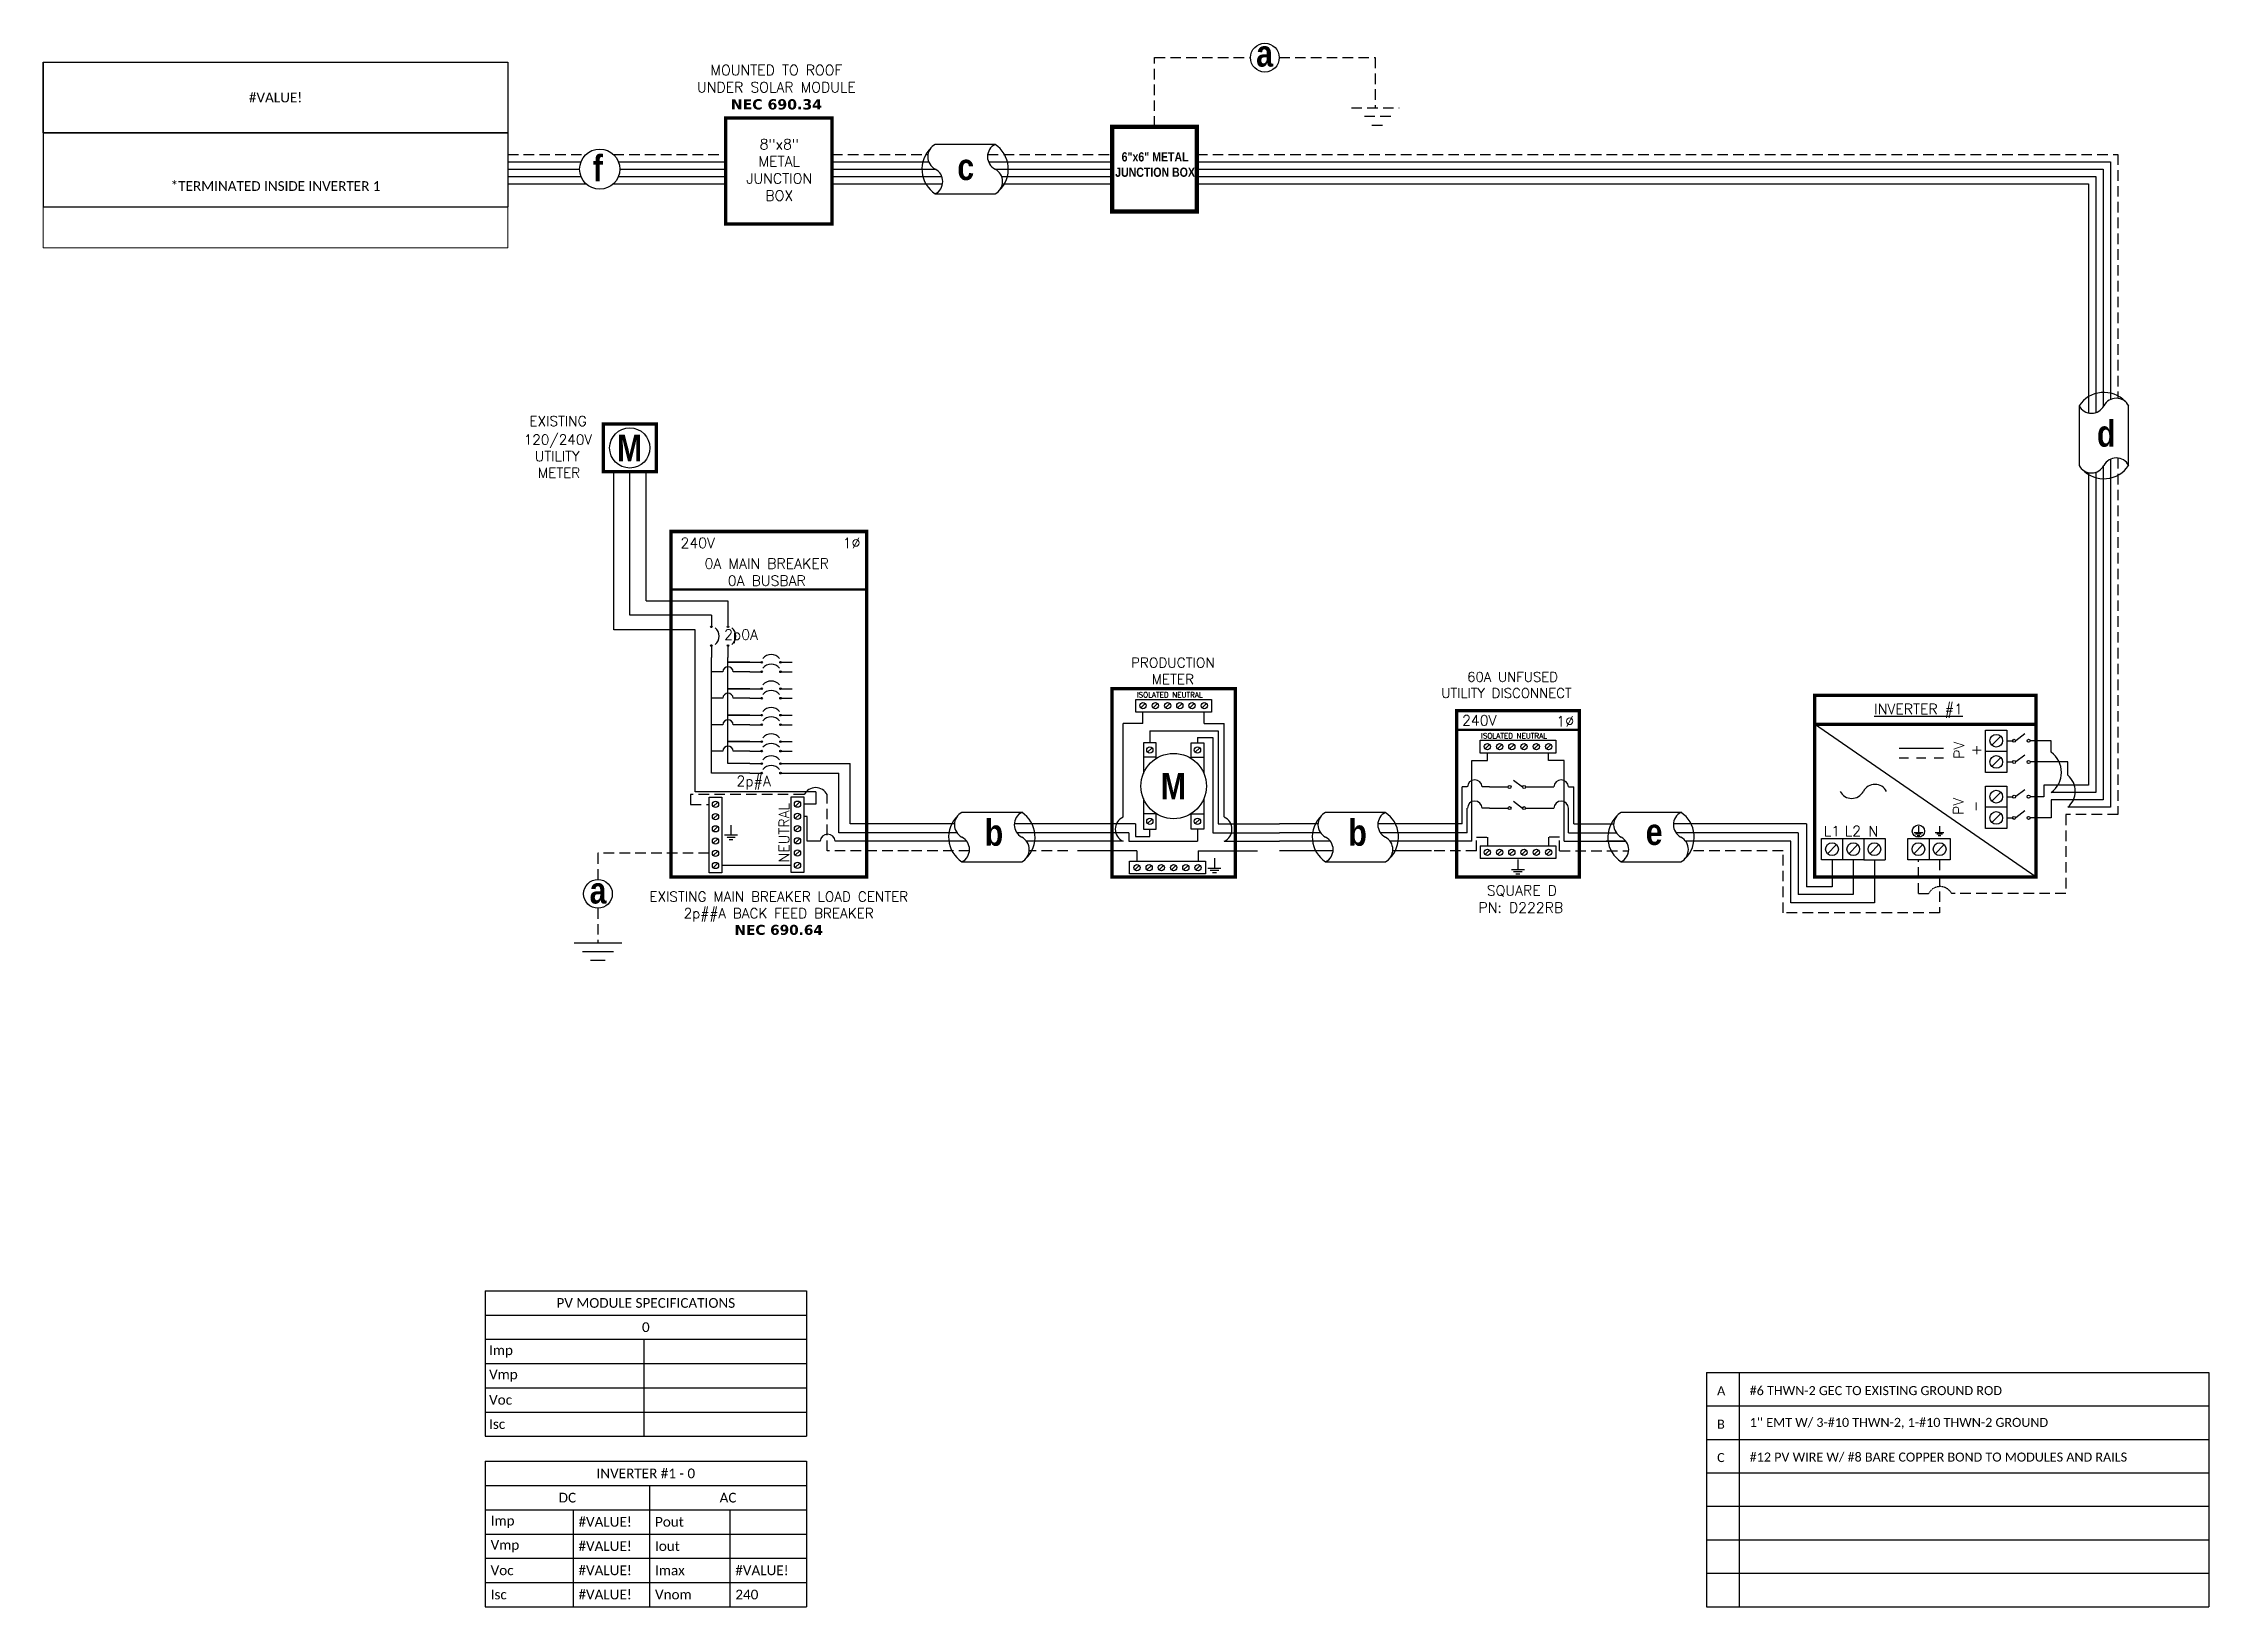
# Model space of a CAD drawing. Header units: feet. Extents: x 16885 to 17654, y 15293 to 15849.
import ezdxf

# ---------------------------------------------------------------- set-up
doc = ezdxf.new("R2010")
doc.units = ezdxf.units.FT
doc.header["$MEASUREMENT"] = 0
doc.linetypes.add('HIDDEN', pattern=[0.375, 0.25, -0.125])
for name, color, linetype in [('ONE LINE BLOCKS', 7, 'Continuous'), ('TABLES', 7, 'Continuous'), ('TEXT', 7, 'Continuous'), ('Z - TITLEBLOCK TXT', 7, 'Continuous')]:
    doc.layers.add(name, color=color, linetype=linetype)
doc.styles.add('ONE LINE TXT', font='techb___.ttf')
doc.styles.get("Standard").update_dxf_attribs({"font": 'simplex.shx'})

msp = doc.modelspace()

# ---------------------------------------------------------------- texts
at = {"layer": 'ONE LINE BLOCKS', "color": 1, "linetype": 'Continuous', "insert": (17279.86, 15809.82), "char_height": 3.2756, "width": 28.3929, "attachment_point": 2, "style": 'ONE LINE TXT'}
msp.add_mtext('6"x6" METAL JUNCTION BOX  ', dxfattribs=at)
at = {"layer": 'TABLES', "color": 1, "linetype": 'Continuous'}
msp.add_text('%%UINVERTER #1', height=3.6576, dxfattribs=at).set_placement((17535.49, 15609.95))
at = {"layer": 'TEXT', "color": 1, "attachment_point": 5}
for s, width, gutter_width, insert, char_height in [(' \\PMOUNTED TO ROOF \\PUNDER SOLAR MODULE\\P{\\fVerdana|b1|i0|c0|p34;NEC 690.34}', 72.4158, 7.17, (17145.26, 15835.97), 3.6576), ('8"x8" METAL JUNCTION BOX ', 0.4767, 7.17, (17146.28, 15803.53), 3.6576), ('L1', 0.1481, 0.75, (17520.44, 15568.37), 3.658), ('L2', 0.1481, 0.75, (17527.9, 15568.4), 3.658), ('N', 0.1481, 0.75, (17535.15, 15568.35), 3.66)]:
    msp.add_mtext_dynamic_manual_height_columns(s, width=width, gutter_width=gutter_width, heights=[0], dxfattribs=dict(at, insert=insert, char_height=char_height))
at = {"layer": 'TEXT', "color": 1, "char_height": 3.658, "attachment_point": 5, "rotation": 90}
for s, width, insert in [('PV +', 2.8378, (17568.69, 15597.16)), ('PV -', 2.8013, (17568.46, 15577.19))]:
    msp.add_mtext_dynamic_manual_height_columns(s, width=width, gutter_width=0.75, heights=[0], dxfattribs=dict(at, insert=insert))
at = {"layer": 'Z - TITLEBLOCK TXT', "style": 'ONE LINE TXT'}
for p in [(17219.31, 15563.17), (17348.58, 15563.17)]:
    msp.add_text('b', height=9.38, dxfattribs=at).set_placement(p)
at = {"layer": 'Z - TITLEBLOCK TXT', "color": 1, "linetype": 'Continuous', "char_height": 9.3833, "attachment_point": 1, "style": 'ONE LINE TXT'}
for s, insert in [('{\\W1;\\C256;a}', (17315.8, 15849.65)), ('{\\W1;\\C256;f}', (17079.99, 15808.85)), ('{\\W1;\\C256;c}', (17209.57, 15809.32)), ('{\\W1;\\C256;d}', (17614.67, 15714.48)), ('{\\W1;\\C256;e}', (17454.27, 15572.84))]:
    msp.add_mtext_dynamic_manual_height_columns(s, width=0.1385, gutter_width=2.13, heights=[0], dxfattribs=dict(at, insert=insert))

# ---------------------------------------------------------------- blocks, each defined once
blk = doc.blocks.new('*T10')
at = {"layer": 'Defpoints', "color": 8, "linetype": 'ByBlock', "lineweight": 0, "transparency": 16777216}
for p, q in [((0, -51.42), (0, -66.05)), ((165.11, -51.42), (165.11, -66.05)), ((0, -66.05), (165.11, -66.05))]:
    blk.add_line(p, q, dxfattribs=at)
at = {"layer": 'Z - TITLEBLOCK TXT', "color": 0, "lineweight": -2, "transparency": 16777216}
for p, q in [((0, 0), (165.11, 0)), ((0, 0), (0, -51.42)), ((165.11, 0), (165.11, -51.42)), ((0, -25.14), (165.11, -25.14)), ((0, -51.42), (165.11, -51.42))]:
    blk.add_line(p, q, dxfattribs=at)
at = {"layer": 'Z - TITLEBLOCK TXT', "color": 0, "linetype": 'Continuous', "transparency": 16777216, "char_height": 3.4544, "width": 155.095, "attachment_point": 5}
for s, insert in [('{\\fCalibri|b0|i0|c0;#VALUE!', (82.56, -12.57)), ('{\\fCalibri|b0|i0|c0;^J^J*TERMINATED INSIDE INVERTER 1', (82.56, -38.28))]:
    blk.add_mtext(s, dxfattribs=dict(at, insert=insert))
blk = doc.blocks.new('M_METER PAN')
at = {"color": 253, "linetype": 'Continuous'}
for p, q in [((4.73, 8.02), (4.73, 8.75)), ((8.59, 8.02), (8.59, 8.75)), ((4.73, 8.02), (3.48, 8.02)), ((3.48, 2.14), (3.48, 8.02)), ((8.59, 8.02), (9.84, 8.02)), ((9.84, 2.14), (9.84, 8.02)), ((3.48, 0.61), (0, 0.61)), ((9.84, 0.61), (13.32, 0.61))]:
    blk.add_line(p, q, dxfattribs=at)
at = {"color": 7, "linetype": 'Continuous'}
for p, q in [((5.16, 7.56), (5.16, 6.82)), ((5.16, 7.56), (9.47, 7.56)), ((9.47, 7.56), (9.47, 1.71)), ((4.25, 1.71), (0, 1.71)), ((4.25, 1.71), (4.25, 0.9)), ((5.16, 0.9), (5.16, 1.37)), ((9.47, 1.71), (13.32, 1.71)), ((4.25, 0.9), (5.16, 0.9))]:
    blk.add_line(p, q, dxfattribs=at)
at = {"color": 10, "linetype": 'Continuous'}
for p, q in [((8.16, 7.14), (8.16, 6.82)), ((8.16, 7.14), (9.12, 7.14)), ((9.12, 7.14), (9.12, 1.15)), ((8.16, 1.37), (8.16, 0.61)), ((3.83, 1.15), (0, 1.15)), ((3.83, 1.15), (3.83, 0.61)), ((3.83, 0.61), (8.16, 0.61)), ((9.12, 1.15), (13.32, 1.15))]:
    blk.add_line(p, q, dxfattribs=at)
at = {"color": 1, "linetype": 'Continuous'}
for p, q in [((5.57, 5.9), (4.76, 5.9)), ((7.76, 5.9), (8.56, 5.9)), ((5.57, 2.33), (4.76, 2.33)), ((7.76, 2.33), (8.56, 2.33))]:
    blk.add_line(p, q, dxfattribs=at)
at = {"color": 253, "linetype": 'Continuous'}
for centre, start, end in [((3.82, 1.37), 113.9997, 246.0003), ((9.5, 1.37), 293.9997, 66.0003)]:
    blk.add_arc(centre, 0.835, start, end, dxfattribs=at)
at = {"layer": 'ONE LINE BLOCKS', "lineweight": 50, "const_width": 0.21}
blk.add_lwpolyline([(2.77, -1.65), (2.77, 10.22), (10.55, 10.22), (10.55, -1.65)], close=True, dxfattribs=at)
at = {"layer": 'TEXT', "color": 92, "linetype": 'HIDDEN', "ltscale": 15}
for p, q in [((4.35, 0), (0, 0)), ((4.35, 0), (4.35, -0.65)), ((8.2, 0), (8.2, -0.65)), ((8.2, 0), (13.32, 0))]:
    blk.add_line(p, q, dxfattribs=at)
at = {"layer": 'TEXT', "color": 92, "linetype": 'Continuous', "flags": 128}
for points in [[(8.81, -1.08), (9.64, -1.08)], [(9.5, -1.23), (8.96, -1.23)], [(9.23, -0.46), (9.23, -1.08)], [(9.35, -1.38), (9.1, -1.38)]]:
    blk.add_lwpolyline(points, dxfattribs=at)
at = {"layer": 'TEXT', "linetype": 'Continuous'}
blk.add_circle((6.66, 4.09), 2.06, dxfattribs=at)
at = {"layer": 'Z - TITLEBLOCK TXT', "color": 1, "linetype": 'Continuous'}
for p, q in [((4.27, 8.75), (4.27, 9.55)), ((4.27, 9.55), (9.05, 9.55)), ((9.05, 9.55), (9.05, 8.75)), ((9.05, 8.75), (4.27, 8.75)), ((4.76, 6.82), (4.76, 4.89)), ((5.57, 6.82), (4.76, 6.82)), ((5.57, 5.84), (5.57, 6.82)), ((7.76, 5.84), (7.76, 6.82)), ((7.76, 6.82), (8.56, 6.82)), ((8.56, 6.82), (8.56, 4.89)), ((4.76, 3.3), (4.76, 1.37)), ((8.56, 3.3), (8.56, 1.37)), ((4.76, 1.37), (5.57, 1.37)), ((5.57, 1.37), (5.57, 2.35)), ((7.76, 1.37), (7.76, 2.35)), ((8.56, 1.37), (7.76, 1.37)), ((3.89, -1.45), (3.89, -0.65)), ((3.89, -0.65), (8.66, -0.65)), ((8.66, -0.65), (8.66, -1.45)), ((8.66, -1.45), (3.89, -1.45))]:
    blk.add_line(p, q, dxfattribs=at)
at = {"layer": 'Z - TITLEBLOCK TXT', "color": 4, "linetype": 'Continuous'}
for p, q in [((4.87, 9.29), (4.6, 9.01)), ((5.64, 9.29), (5.37, 9.01)), ((6.42, 9.29), (6.14, 9.01)), ((7.19, 9.29), (6.91, 9.01)), ((7.96, 9.29), (7.68, 9.01)), ((8.73, 9.29), (8.45, 9.01)), ((5.3, 6.5), (5.02, 6.22)), ((8.3, 6.5), (8.02, 6.22)), ((5.3, 2.01), (5.02, 1.73)), ((8.3, 2.01), (8.02, 1.73)), ((4.49, -0.91), (4.21, -1.19)), ((5.26, -0.91), (4.98, -1.19)), ((6.03, -0.91), (5.75, -1.19)), ((6.8, -0.91), (6.52, -1.19)), ((7.57, -0.91), (7.29, -1.19)), ((8.34, -0.91), (8.06, -1.19))]:
    blk.add_line(p, q, dxfattribs=at)
for centre in [(4.73, 9.15), (5.51, 9.15), (6.28, 9.15), (7.05, 9.15), (7.82, 9.15), (8.59, 9.15), (5.16, 6.36), (8.16, 6.36), (5.16, 1.87), (8.16, 1.87), (4.35, -1.05), (5.12, -1.05), (5.89, -1.05), (6.66, -1.05), (7.43, -1.05), (8.2, -1.05)]:
    blk.add_circle(centre, 0.197, dxfattribs=at)
at = {"layer": 'TABLES', "color": 4, "linetype": 'Continuous'}
blk.add_text('ISOLATED NEUTRAL', height=0.3321, dxfattribs=at).set_placement((4.34, 9.67))
at = {"layer": 'TEXT', "color": 1, "insert": (6.61, 11.34), "char_height": 0.6278, "attachment_point": 5}
blk.add_mtext_dynamic_manual_height_columns('PRODUCTION METER', width=1.3203, gutter_width=7.17, heights=[0], dxfattribs=at)
at = {"layer": 'Z - TITLEBLOCK TXT', "color": 253, "linetype": 'Continuous', "style": 'ONE LINE TXT'}
blk.add_text('M', height=1.66, dxfattribs=at).set_placement((5.85, 3.26))
blk = doc.blocks.new('*U11')
at = {"color": 0}
blk.add_blockref('M_METER PAN', (0, 0), dxfattribs=at)
blk = doc.blocks.new('*U6')
at = {"color": 7, "linetype": 'Continuous'}
for p, q in [((2.44, 1.71), (0, 1.71)), ((6.67, 2.43), (2.91, 2.43)), ((9.57, 1.71), (6.2, 1.71)), ((2.91, -0.69), (6.67, -0.69))]:
    blk.add_line(p, q, dxfattribs=at)
at = {"color": 10, "linetype": 'Continuous'}
for p, q in [((2.59, 1.15), (0, 1.15)), ((9.57, 1.15), (6.35, 1.15))]:
    blk.add_line(p, q, dxfattribs=at)
at = {"color": 253, "linetype": 'Continuous'}
for p, q in [((3.21, 0.61), (0, 0.61)), ((9.57, 0.61), (6.97, 0.61))]:
    blk.add_line(p, q, dxfattribs=at)
at = {"color": 7, "linetype": 'Continuous'}
for centre, start, end in [((3.94, 0.87), 133.9732, 236.4265), ((5.63, 0.87), 313.9732, 56.4265)]:
    blk.add_arc(centre, 1.87, start, end, dxfattribs=at)
at = {"layer": 'TEXT', "color": 92, "linetype": 'HIDDEN', "ltscale": 15}
for p, q in [((3.37, 0), (0, 0)), ((9.57, 0), (7.14, 0))]:
    blk.add_line(p, q, dxfattribs=at)
at = {"layer": 'Z - TITLEBLOCK TXT', "linetype": 'Continuous'}
for centre, start, end in [((3.31, 1.65), 117.6639, 242.3361), ((7.08, 1.65), 117.6639, 242.3361), ((2.5, 0.09), 297.6639, 62.3361), ((6.26, 0.09), 297.6639, 62.3361)]:
    blk.add_arc(centre, 0.882, start, end, dxfattribs=at)
blk = doc.blocks.new('*T7')
at = {"layer": 'Z - TITLEBLOCK TXT', "color": 0, "lineweight": -2, "transparency": 16777216}
for p, q in [((0, 0), (114.19, 0)), ((0, 0), (0, -51.7)), ((114.19, 0), (114.19, -51.7)), ((0, -8.62), (114.19, -8.62)), ((58.43, -8.62), (58.43, -51.7)), ((0, -17.23), (114.19, -17.23)), ((31.22, -17.23), (31.22, -51.7)), ((86.98, -17.23), (86.98, -51.7)), ((0, -25.85), (114.19, -25.85)), ((0, -34.47), (114.19, -34.47)), ((0, -43.08), (114.19, -43.08)), ((0, -51.7), (114.19, -51.7))]:
    blk.add_line(p, q, dxfattribs=at)
at = {"layer": 'Z - TITLEBLOCK TXT', "color": 0, "linetype": 'Continuous', "transparency": 16777216, "char_height": 3.4544}
for s, insert, width, attachment_point in [('{\\fCalibri|b0|i0|c0;INVERTER #1 - 0', (57.09, -4.31), 110.3293, 5), ('{\\fCalibri|b0|i0|c0;DC', (29.22, -12.93), 54.5755, 5), ('{\\fCalibri|b0|i0|c0;AC', (86.31, -12.93), 51.8976, 5), ('{\\fCalibri|b0|i0|c0;Imp', (1.93, -21.54), 27.3681, 4), ('{\\fCalibri|b0|i0|c0;#VALUE!', (33.15, -21.54), 23.3513, 4), ('{\\fCalibri|b0|i0|c0;Pout', (60.36, -21.54), 24.6902, 4), ('{\\fCalibri|b0|i0|c0;', (88.91, -21.54), 23.3513, 4), ('{\\fCalibri|b0|i0|c0;Vmp', (1.93, -30.16), 27.3681, 4), ('{\\fCalibri|b0|i0|c0;#VALUE!', (33.15, -30.16), 23.3513, 4), ('{\\fCalibri|b0|i0|c0;Iout', (60.36, -30.16), 24.6902, 4), ('{\\fCalibri|b0|i0|c0;', (88.91, -30.16), 23.3513, 4), ('{\\fCalibri|b0|i0|c0;Voc', (1.93, -38.78), 27.3681, 4), ('{\\fCalibri|b0|i0|c0;#VALUE!', (33.15, -38.78), 23.3513, 4), ('{\\fCalibri|b0|i0|c0;Imax', (60.36, -38.78), 24.6902, 4), ('{\\fCalibri|b0|i0|c0;#VALUE!', (88.91, -38.78), 23.3513, 4), ('{\\fCalibri|b0|i0|c0;Isc', (1.93, -47.39), 27.3681, 4), ('{\\fCalibri|b0|i0|c0;#VALUE!', (33.15, -47.39), 23.3513, 4), ('{\\fCalibri|b0|i0|c0;Vnom', (60.36, -47.39), 24.6902, 4), ('{\\fCalibri|b0|i0|c0;240', (88.91, -47.39), 23.3513, 4)]:
    blk.add_mtext(s, dxfattribs=dict(at, insert=insert, width=width, attachment_point=attachment_point))
blk = doc.blocks.new('*T8')
at = {"layer": 'Z - TITLEBLOCK TXT', "color": 0, "lineweight": -2, "transparency": 16777216}
for p, q in [((0, 0), (114.19, 0)), ((0, 0), (0, -51.69)), ((114.19, 0), (114.19, -51.69)), ((0, -8.62), (114.19, -8.62)), ((0, -17.23), (114.19, -17.23)), ((56.41, -17.23), (56.41, -51.69)), ((0, -25.85), (114.19, -25.85)), ((0, -34.46), (114.19, -34.46)), ((0, -43.08), (114.19, -43.08)), ((0, -51.69), (114.19, -51.69))]:
    blk.add_line(p, q, dxfattribs=at)
at = {"layer": 'Z - TITLEBLOCK TXT', "color": 0, "linetype": 'Continuous', "transparency": 16777216, "char_height": 3.4544}
for s, insert, width, attachment_point in [('{\\fCalibri|b0|i0|c0;PV MODULE SPECIFICATIONS', (57.09, -4.31), 111.433, 5), ('{\\fCalibri|b0|i0|c0;0', (57.09, -12.92), 111.433, 5), ('{\\fCalibri|b0|i0|c0;Imp', (1.38, -21.54), 53.6551, 4), ('{\\fCalibri|b0|i0|c0;', (57.78, -21.54), 55.0254, 4), ('{\\fCalibri|b0|i0|c0;Vmp', (1.38, -30.15), 53.6551, 4), ('{\\fCalibri|b0|i0|c0;', (57.78, -30.15), 55.0254, 4), ('{\\fCalibri|b0|i0|c0;Voc', (1.38, -38.77), 53.6551, 4), ('{\\fCalibri|b0|i0|c0;Isc', (1.38, -47.39), 53.6551, 4), ('{\\fCalibri|b0|i0|c0;', (57.78, -38.77), 55.0254, 4), ('{\\fCalibri|b0|i0|c0;', (57.78, -47.39), 55.0254, 4)]:
    blk.add_mtext(s, dxfattribs=dict(at, insert=insert, width=width, attachment_point=attachment_point))
blk = doc.blocks.new('*T9')
at = {"linetype": 'ByBlock', "lineweight": -2, "transparency": 16777216}
for p, q in [((0, 0), (178.52, 0)), ((0, 0), (0, -83.27)), ((11.58, 0), (11.58, -83.27)), ((178.52, 0), (178.52, -83.27)), ((0, -11.84), (178.52, -11.84)), ((0, -23.75), (178.52, -23.75)), ((0, -35.65), (178.52, -35.65)), ((0, -47.56), (178.52, -47.56)), ((0, -59.46), (178.52, -59.46)), ((0, -71.37), (178.52, -71.37)), ((0, -83.27), (178.52, -83.27))]:
    blk.add_line(p, q, dxfattribs=at)
at = {"color": 0, "linetype": 'Continuous', "transparency": 16777216, "char_height": 3.2119, "attachment_point": 7}
for s, insert, width in [('{\\fCalibri|b0|i0|c0;A', (3.78, -8.06), 4.025), ('{\\fCalibri|b0|i0|c0;#6 THWN-2 GEC TO EXISTING GROUND ROD', (15.36, -8.06), 159.3801), ('{\\fCalibri|b0|i0|c0;B', (3.78, -19.97), 4.025), ("{\\fCalibri|b0|i0|c0;1'' EMT W/ 3-#10 THWN-2, 1-#10 THWN-2 GROUND", (15.36, -19.97), 159.3801), ('{\\fCalibri|b0|i0|c0;C', (3.78, -31.87), 4.025), ('{\\fCalibri|b0|i0|c0;#12 PV WIRE W/ #8 BARE COPPER BOND TO MODULES AND RAILS', (15.36, -31.87), 159.3801), ('{\\fCalibri|b0|i0|c0;', (3.78, -43.78), 4.025), ('{\\fCalibri|b0|i0|c0;', (15.36, -43.78), 159.3801), ('{\\fCalibri|b0|i0|c0;', (3.78, -55.68), 4.025), ('{\\fCalibri|b0|i0|c0;', (15.36, -55.68), 159.3801), ('{\\fCalibri|b0|i0|c0;', (3.78, -67.59), 4.025), ('{\\fCalibri|b0|i0|c0;', (15.36, -67.59), 159.3801), ('{\\fCalibri|b0|i0|c0;', (3.78, -79.5), 4.025), ('{\\fCalibri|b0|i0|c0;', (15.36, -79.5), 159.3801)]:
    blk.add_mtext(s, dxfattribs=dict(at, insert=insert, width=width))
blk = doc.blocks.new('*U12')
at = {"layer": 'ONE LINE BLOCKS', "linetype": 'Continuous'}
h = blk.add_hatch(color=1, dxfattribs=at)
h.dxf.hatch_style = 1
edge = h.paths.add_edge_path()
edge.add_arc((-70.09, 79.71), 0.291, 0, 360)
h = blk.add_hatch(color=1, dxfattribs=at)
h.dxf.hatch_style = 1
edge = h.paths.add_edge_path()
edge.add_arc((-64.17, 79.71), 0.291, 0, 360)
h = blk.add_hatch(color=1, dxfattribs=at)
h.dxf.hatch_style = 1
edge = h.paths.add_edge_path()
edge.add_arc((-70.09, 73.04), 0.291, 0, 360)
h = blk.add_hatch(color=1, dxfattribs=at)
h.dxf.hatch_style = 1
edge = h.paths.add_edge_path()
edge.add_arc((-64.17, 73.04), 0.291, 0, 360)
h = blk.add_hatch(color=1, dxfattribs=at)
h.dxf.hatch_style = 1
edge = h.paths.add_edge_path()
edge.add_arc((-52.18, 67.09), 0.291, 0, 360)
h = blk.add_hatch(color=1, dxfattribs=at)
h.dxf.hatch_style = 1
edge = h.paths.add_edge_path()
edge.add_arc((-52.18, 63.72), 0.291, 0, 360)
h = blk.add_hatch(color=1, dxfattribs=at)
h.dxf.hatch_style = 1
edge = h.paths.add_edge_path()
edge.add_arc((-45.5, 67.09), 0.291, 0, 360)
h = blk.add_hatch(color=1, dxfattribs=at)
h.dxf.hatch_style = 1
edge = h.paths.add_edge_path()
edge.add_arc((-45.5, 63.72), 0.291, 0, 360)
h = blk.add_hatch(color=1, dxfattribs=at)
h.dxf.hatch_style = 1
edge = h.paths.add_edge_path()
edge.add_arc((-52.18, 57.69), 0.291, 0, 360)
h = blk.add_hatch(color=1, dxfattribs=at)
h.dxf.hatch_style = 1
edge = h.paths.add_edge_path()
edge.add_arc((-52.18, 54.31), 0.291, 0, 360)
h = blk.add_hatch(color=1, dxfattribs=at)
h.dxf.hatch_style = 1
edge = h.paths.add_edge_path()
edge.add_arc((-45.5, 57.69), 0.291, 0, 360)
h = blk.add_hatch(color=1, dxfattribs=at)
h.dxf.hatch_style = 1
edge = h.paths.add_edge_path()
edge.add_arc((-45.5, 54.31), 0.291, 0, 360)
h = blk.add_hatch(color=1, dxfattribs=at)
h.dxf.hatch_style = 1
edge = h.paths.add_edge_path()
edge.add_arc((-52.18, 48.29), 0.291, 0, 360)
h = blk.add_hatch(color=1, dxfattribs=at)
h.dxf.hatch_style = 1
edge = h.paths.add_edge_path()
edge.add_arc((-45.5, 48.29), 0.291, 0, 360)
h = blk.add_hatch(color=1, dxfattribs=at)
h.dxf.hatch_style = 1
edge = h.paths.add_edge_path()
edge.add_arc((-52.18, 44.91), 0.291, 0, 360)
h = blk.add_hatch(color=1, dxfattribs=at)
h.dxf.hatch_style = 1
edge = h.paths.add_edge_path()
edge.add_arc((-52.18, 38.89), 0.291, 0, 360)
h = blk.add_hatch(color=1, dxfattribs=at)
h.dxf.hatch_style = 1
edge = h.paths.add_edge_path()
edge.add_arc((-45.5, 44.91), 0.291, 0, 360)
h = blk.add_hatch(color=1, dxfattribs=at)
h.dxf.hatch_style = 1
edge = h.paths.add_edge_path()
edge.add_arc((-45.5, 38.89), 0.291, 0, 360)
h = blk.add_hatch(color=1, dxfattribs=at)
h.dxf.hatch_style = 1
edge = h.paths.add_edge_path()
edge.add_arc((-52.18, 35.51), 0.291, 0, 360)
h = blk.add_hatch(color=1, dxfattribs=at)
h.dxf.hatch_style = 1
edge = h.paths.add_edge_path()
edge.add_arc((-52.18, 31.06), 0.291, 0, 360)
h = blk.add_hatch(color=1, dxfattribs=at)
h.dxf.hatch_style = 1
edge = h.paths.add_edge_path()
edge.add_arc((-45.5, 35.51), 0.291, 0, 360)
h = blk.add_hatch(color=1, dxfattribs=at)
h.dxf.hatch_style = 1
edge = h.paths.add_edge_path()
edge.add_arc((-45.5, 31.06), 0.291, 0, 360)
h = blk.add_hatch(color=1, dxfattribs=at)
h.dxf.hatch_style = 1
edge = h.paths.add_edge_path()
edge.add_arc((-52.18, 27.68), 0.291, 0, 360)
h = blk.add_hatch(color=1, dxfattribs=at)
h.dxf.hatch_style = 1
edge = h.paths.add_edge_path()
edge.add_arc((-45.5, 27.68), 0.291, 0, 360)
at = {"color": 7, "linetype": 'Continuous'}
for p, q in [((-20.69, 9.66), (-20.69, 31.06)), ((0, 9.66), (-20.69, 9.66))]:
    blk.add_line(p, q, dxfattribs=at)
at = {"color": 10, "linetype": 'Continuous'}
for p, q in [((-24.71, 6.49), (-24.71, 27.68)), ((-20.67, 27.68), (-20.67, 27.68)), ((-20.67, 27.68), (-20.67, 27.68)), ((0, 6.49), (-24.71, 6.49))]:
    blk.add_line(p, q, dxfattribs=at)
at = {"color": 253, "linetype": 'Continuous'}
for p, q in [((-36.04, 12.29), (-37.2, 12.29)), ((-36.04, 3.45), (-36.04, 12.29)), ((-31.39, 3.45), (-36.04, 3.45)), ((0, 3.45), (-26.11, 3.45))]:
    blk.add_line(p, q, dxfattribs=at)
at = {"color": 7, "linetype": 'Continuous'}
blk.add_circle((-110.4, -15.26), 5.11, dxfattribs=at)
at = {"color": 253, "linetype": 'Continuous'}
blk.add_arc((-28.75, 3.3), 2.64, 3.28193, 176.71807, dxfattribs=at)
at = {"layer": 'ONE LINE BLOCKS', "lineweight": 50}
for p, q in [((-108.51, 134.89), (-108.51, 151.79)), ((-108.51, 151.79), (-89.65, 151.79)), ((-89.65, 151.79), (-89.65, 134.89)), ((-89.65, 134.89), (-108.51, 134.89)), ((-84.43, 92.98), (-14.91, 92.98))]:
    blk.add_line(p, q, dxfattribs=at)
at = {"layer": 'ONE LINE BLOCKS', "lineweight": 50, "const_width": 1.19}
for points in [[(-108.51, 134.89), (-108.51, 151.79), (-89.65, 151.79), (-89.65, 134.89)], [(-84.43, -9.3), (-84.43, 113.61), (-14.91, 113.61), (-14.91, -9.3)]]:
    blk.add_lwpolyline(points, close=True, dxfattribs=at)
at = {"layer": 'TEXT', "color": 92, "linetype": 'HIDDEN', "ltscale": 15}
for p, q in [((-77.46, 20.02), (-77.46, 16.57)), ((-37.13, 20.02), (-77.46, 20.02)), ((-77.46, 16.57), (-70.87, 16.57)), ((-28.89, 0), (-28.89, 20.02)), ((0, 0), (-28.89, 0)), ((-70.87, -0.83), (-110.4, -0.83)), ((-110.4, -0.83), (-110.4, -10.15)), ((-110.4, -20.38), (-110.4, -32.73))]:
    blk.add_line(p, q, dxfattribs=at)
at = {"layer": 'TEXT', "color": 92, "linetype": 'Continuous', "ltscale": 15}
blk.add_line((-41.74, -5.18), (-66.33, -5.18), dxfattribs=at)
at = {"layer": 'TEXT', "color": 92, "linetype": 'HIDDEN', "flags": 128}
for points in [[(-63.1, 9.2), (-63.11, 5.69)], [(-65.45, 5.69), (-60.77, 5.69)], [(-61.58, 4.83), (-64.64, 4.83)], [(-62.39, 3.96), (-63.82, 3.96)]]:
    blk.add_lwpolyline(points, dxfattribs=at)
at = {"layer": 'TEXT', "color": 92, "linetype": 'Continuous', "ltscale": 4, "flags": 128}
for points in [[(-118.88, -32.73), (-101.92, -32.73)], [(-104.86, -35.88), (-115.94, -35.88)], [(-107.8, -39.02), (-113, -39.02)]]:
    blk.add_lwpolyline(points, dxfattribs=at)
at = {"layer": 'TEXT', "linetype": 'Continuous'}
blk.add_circle((-99.08, 143.34), 7.15, dxfattribs=at)
at = {"layer": 'TEXT', "color": 92, "linetype": 'Continuous', "ltscale": 0.3}
blk.add_arc((-33.01, 17.86), 4.65, 27.66392, 152.33608, dxfattribs=at)
at = {"layer": 'Z - TITLEBLOCK TXT', "color": 253, "linetype": 'Continuous'}
for p, q in [((-104.8, 78.58), (-104.8, 134.89)), ((-75.86, 78.58), (-104.8, 78.58)), ((-75.86, 20.99), (-75.86, 78.58)), ((-32.91, 20.99), (-75.86, 20.99)), ((-32.91, 16.64), (-37.2, 16.64)), ((-32.91, 20.99), (-32.91, 16.64))]:
    blk.add_line(p, q, dxfattribs=at)
at = {"layer": 'Z - TITLEBLOCK TXT', "color": 10, "linetype": 'Continuous'}
for p, q in [((-99.08, 83.91), (-99.08, 134.89)), ((-70.09, 83.91), (-99.08, 83.91)), ((-70.09, 27.68), (-70.09, 68.84)), ((-66.04, 63.72), (-70.09, 63.72)), ((-56.38, 63.72), (-62.3, 63.72)), ((-66.04, 54.31), (-70.09, 54.31)), ((-56.38, 54.31), (-62.3, 54.31)), ((-66.04, 44.91), (-70.09, 44.91)), ((-56.38, 44.91), (-62.3, 44.91)), ((-66.04, 35.51), (-70.09, 35.51)), ((-56.38, 35.51), (-62.3, 35.51)), ((-56.38, 27.68), (-70.09, 27.68)), ((-41.31, 27.68), (-24.71, 27.68))]:
    blk.add_line(p, q, dxfattribs=at)
at = {"layer": 'Z - TITLEBLOCK TXT', "color": 7, "linetype": 'Continuous'}
for p, q in [((-93.24, 89.01), (-93.24, 134.89)), ((-93.24, 89.01), (-64.17, 89.01)), ((-64.17, 89.01), (-64.17, 83.91)), ((-64.17, 67.09), (-64.17, 68.84)), ((-64.17, 57.69), (-64.17, 67.09)), ((-64.17, 67.09), (-56.38, 67.09)), ((-56.38, 67.09), (-64.17, 67.09)), ((-64.17, 48.29), (-64.17, 57.69)), ((-64.17, 57.69), (-56.38, 57.69)), ((-56.38, 57.69), (-64.17, 57.69)), ((-64.17, 38.89), (-64.17, 48.29)), ((-64.17, 48.29), (-56.38, 48.29)), ((-56.38, 48.29), (-64.17, 48.29)), ((-64.17, 31.06), (-64.17, 38.89)), ((-64.17, 38.89), (-56.38, 38.89)), ((-56.38, 38.89), (-64.17, 38.89)), ((-56.38, 31.06), (-64.17, 31.06)), ((-41.31, 31.06), (-20.69, 31.06))]:
    blk.add_line(p, q, dxfattribs=at)
at = {"layer": 'Z - TITLEBLOCK TXT', "color": 1, "linetype": 'Continuous'}
for p, q in [((-70.87, -7.78), (-70.87, 19.17)), ((-70.87, 19.17), (-66.33, 19.17)), ((-66.33, 19.17), (-66.33, -7.78)), ((-41.74, -7.71), (-41.74, 19.24)), ((-41.74, 19.24), (-37.2, 19.24)), ((-37.2, 19.24), (-37.2, -7.71)), ((-66.33, -7.78), (-70.87, -7.78)), ((-37.2, -7.71), (-41.74, -7.71))]:
    blk.add_line(p, q, dxfattribs=at)
at = {"layer": 'Z - TITLEBLOCK TXT', "color": 4, "linetype": 'Continuous'}
for p, q in [((-67.81, 17.35), (-69.38, 15.78)), ((-38.69, 17.43), (-40.26, 15.85)), ((-67.81, 13), (-69.38, 11.43)), ((-67.81, 8.65), (-69.38, 7.08)), ((-38.69, 13.08), (-40.26, 11.5)), ((-38.69, 8.73), (-40.26, 7.15)), ((-67.81, 4.3), (-69.38, 2.73)), ((-38.69, 4.38), (-40.26, 2.8)), ((-38.69, 0.03), (-40.26, -1.55)), ((-67.81, -0.05), (-69.38, -1.62)), ((-67.81, -4.4), (-69.38, -5.97)), ((-38.69, -4.33), (-40.26, -5.9))]:
    blk.add_line(p, q, dxfattribs=at)
at = {"layer": 'Z - TITLEBLOCK TXT', "color": 1, "linetype": 'Continuous', "flags": 128}
for points in [[(-70.09, 83.91), (-70.09, 79.71)], [(-70.09, 83.91), (-70.09, 79.71)], [(-64.17, 83.91), (-64.17, 79.71)], [(-64.17, 83.91), (-64.17, 79.71)], [(-70.09, 73.04), (-70.09, 68.84)], [(-64.17, 73.04), (-64.17, 68.84)], [(-56.38, 67.09), (-52.18, 67.09)], [(-56.38, 67.09), (-52.18, 67.09)], [(-56.38, 63.72), (-52.18, 63.72)], [(-56.38, 63.72), (-52.18, 63.72)], [(-45.5, 67.09), (-41.31, 67.09)], [(-45.5, 63.72), (-41.31, 63.72)], [(-56.38, 57.69), (-52.18, 57.69)], [(-56.38, 57.69), (-52.18, 57.69)], [(-56.38, 54.31), (-52.18, 54.31)], [(-56.38, 54.31), (-52.18, 54.31)], [(-45.5, 57.69), (-41.31, 57.69)], [(-45.5, 54.31), (-41.31, 54.31)], [(-56.38, 48.29), (-52.18, 48.29)], [(-56.38, 48.29), (-52.18, 48.29)], [(-45.5, 48.29), (-41.31, 48.29)], [(-56.38, 44.91), (-52.18, 44.91)], [(-56.38, 44.91), (-52.18, 44.91)], [(-56.38, 38.89), (-52.18, 38.89)], [(-56.38, 38.89), (-52.18, 38.89)], [(-45.5, 44.91), (-41.31, 44.91)], [(-45.5, 38.89), (-41.31, 38.89)], [(-56.38, 35.51), (-52.18, 35.51)], [(-56.38, 35.51), (-52.18, 35.51)], [(-56.38, 31.06), (-52.18, 31.06)], [(-56.38, 31.06), (-52.18, 31.06)], [(-45.5, 35.51), (-41.31, 35.51)], [(-45.5, 31.06), (-41.31, 31.06)], [(-56.38, 27.68), (-52.18, 27.68)], [(-56.38, 27.68), (-52.18, 27.68)], [(-45.5, 27.68), (-41.31, 27.68)]]:
    blk.add_lwpolyline(points, dxfattribs=at)
at = {"layer": 'Z - TITLEBLOCK TXT', "color": 1, "linetype": 'Continuous'}
for centre in [(-70.09, 79.71), (-64.17, 79.71), (-70.09, 73.04), (-64.17, 73.04), (-52.18, 67.09), (-52.18, 63.72), (-45.5, 67.09), (-45.5, 63.72), (-52.18, 57.69), (-52.18, 54.31), (-45.5, 57.69), (-45.5, 54.31), (-52.18, 48.29), (-45.5, 48.29), (-52.18, 44.91), (-52.18, 38.89), (-45.5, 44.91), (-45.5, 38.89), (-52.18, 35.51), (-52.18, 31.06), (-45.5, 35.51), (-45.5, 31.06), (-52.18, 27.68), (-45.5, 27.68)]:
    blk.add_circle(centre, 0.291, dxfattribs=at)
at = {"layer": 'Z - TITLEBLOCK TXT', "color": 4, "linetype": 'Continuous'}
for centre in [(-68.6, 16.57), (-39.47, 16.64), (-68.6, 12.22), (-68.6, 7.87), (-39.47, 12.29), (-39.47, 7.94), (-68.6, 3.52), (-68.6, -0.83), (-39.47, 3.59), (-39.47, -0.76), (-68.6, -5.18), (-39.47, -5.11)]:
    blk.add_circle(centre, 1.11, dxfattribs=at)
at = {"layer": 'Z - TITLEBLOCK TXT', "color": 1, "linetype": 'Continuous'}
for centre, start, end in [((-71.28, 76.38), 310.3392, 49.6608), ((-65.36, 76.38), 310.3392, 49.6608), ((-48.84, 65.9), 40.3392, 139.6608), ((-48.84, 62.52), 40.3392, 139.6608), ((-48.84, 56.5), 40.3392, 139.6608), ((-48.84, 53.12), 40.3392, 139.6608), ((-48.84, 47.1), 40.3392, 139.6608), ((-48.84, 43.72), 40.3392, 139.6608), ((-48.84, 37.69), 40.3392, 139.6608), ((-48.84, 34.31), 40.3392, 139.6608), ((-48.84, 29.86), 40.3392, 139.6608), ((-48.84, 26.48), 40.3392, 139.6608)]:
    blk.add_arc(centre, 3.93, start, end, dxfattribs=at)
at = {"layer": 'Z - TITLEBLOCK TXT', "color": 10, "linetype": 'Continuous'}
for centre in [(-64.17, 63.61), (-64.17, 54.21), (-64.17, 44.8), (-64.17, 35.4)]:
    blk.add_arc(centre, 1.87, 3.2937, 176.7063, dxfattribs=at)
at = {"layer": 'TABLES', "color": 1, "linetype": 'Continuous'}
blk.add_text('NEUTRAL', height=3.658, rotation=90, dxfattribs=at).set_placement((-42.4, -4.09))
at = {"layer": 'TEXT', "color": 1}
for s, p in [('EXISTING', (-134.76, 151.1)), ('120/240V', (-136.78, 144.52)), ('UTILITY', (-132.82, 138.61)), ('METER', (-131.72, 132.71))]:
    blk.add_text(s, height=3.543, dxfattribs=at).set_placement(p)
at = {"layer": 'TEXT', "color": 1, "attachment_point": 5}
for s, width, gutter_width, heights, insert, char_height in [('240V', 0.1481, 0.75, [0], (-74.92, 109.56), 3.658), ('1∅', 0.1481, 0.75, [0], (-20.22, 109.56), 3.658), ('0A MAIN BREAKER\\P0A BUSBAR', 94.6859, 0.75, [0], (-50.38, 99.17), 3.6576), ('2p0A', 0.1481, 0.75, [0], (-59.53, 76.34), 3.658), ('2p#A', 0.1481, 0.75, [0], (-55.05, 24.24), 3.658), ('EXISTING MAIN BREAKER LOAD CENTER\\P2p##A BACK FEED BREAKER\\P{\\fVerdana|b1|i0|c0|p34;NEC 690.64}', 140.5774, 97.94, [58.72], (-46.13, -22.19), 3.5433)]:
    blk.add_mtext_dynamic_manual_height_columns(s, width=width, gutter_width=gutter_width, heights=heights, dxfattribs=dict(at, insert=insert, char_height=char_height))
at = {"layer": 'Z - TITLEBLOCK TXT', "color": 253, "linetype": 'Continuous', "style": 'ONE LINE TXT'}
blk.add_text('M', height=9.38, dxfattribs=at).set_placement((-103.64, 138.62))
at = {"layer": 'Z - TITLEBLOCK TXT', "color": 1, "linetype": 'Continuous', "insert": (-113.36, -9.32), "char_height": 9.3833, "attachment_point": 1, "style": 'ONE LINE TXT'}
blk.add_mtext_dynamic_manual_height_columns('{\\W1;\\C256;a}', width=0.1385, gutter_width=2.13, heights=[0], dxfattribs=at)
blk = doc.blocks.new('M_UTILITY DISCONNECT')
at = {"color": 253, "linetype": 'Continuous'}
for p, q in [((-47.96, 3.45), (-47.96, 32.21)), ((-47.96, 32.21), (-42.47, 32.21)), ((-42.47, 32.21), (-42.47, 34.82)), ((-20.72, 32.21), (-20.72, 34.82)), ((-15.23, 32.21), (-20.72, 32.21)), ((-15.23, 3.45), (-15.23, 32.21)), ((-47.96, 3.45), (-63.19, 3.45)), ((-15.23, 3.45), (0, 3.45))]:
    blk.add_line(p, q, dxfattribs=at)
at = {"color": 7, "linetype": 'Continuous'}
for p, q in [((-51.46, 9.66), (-51.46, 22.77)), ((-49.6, 22.77), (-51.46, 22.77)), ((-41.69, 22.77), (-44.32, 22.77)), ((-21.5, 22.77), (-18.87, 22.77)), ((-13.59, 22.77), (-11.73, 22.77)), ((-11.73, 9.66), (-11.73, 22.77)), ((-51.46, 9.66), (-63.19, 9.66)), ((-11.73, 9.66), (0, 9.66))]:
    blk.add_line(p, q, dxfattribs=at)
at = {"color": 10, "linetype": 'Continuous'}
for p, q in [((-49.6, 6.49), (-49.6, 15.24)), ((-41.69, 15.24), (-44.32, 15.24)), ((-21.5, 15.24), (-18.87, 15.24)), ((-13.59, 6.49), (-13.59, 15.24)), ((-49.6, 6.49), (-63.19, 6.49)), ((-13.59, 6.49), (0, 6.49))]:
    blk.add_line(p, q, dxfattribs=at)
at = {"color": 7, "linetype": 'Continuous'}
for centre in [(-46.96, 22.62), (-16.23, 22.62)]:
    blk.add_arc(centre, 2.64, 3.28193, 176.71807, dxfattribs=at)
at = {"color": 10, "linetype": 'Continuous'}
for centre in [(-46.96, 15.08), (-16.23, 15.08)]:
    blk.add_arc(centre, 2.64, 3.28193, 176.71807, dxfattribs=at)
at = {"layer": 'ONE LINE BLOCKS', "lineweight": 50}
blk.add_line((-53.41, 43.1), (-9.8, 43.1), dxfattribs=at)
at = {"layer": 'ONE LINE BLOCKS', "lineweight": 50, "const_width": 1.19}
blk.add_lwpolyline([(-53.41, -9.3), (-53.41, 49.88), (-9.8, 49.88), (-9.8, -9.3)], close=True, dxfattribs=at)
at = {"layer": 'TEXT', "color": 92, "linetype": 'HIDDEN', "ltscale": 15}
for p, q in [((-46.38, 0), (-63.19, 0)), ((-46.38, 0), (-46.38, 4.94)), ((-46.38, 4.94), (-42.47, 4.94)), ((-42.47, 4.94), (-42.47, 1.8)), ((-16.81, 4.94), (-20.72, 4.94)), ((-20.72, 4.94), (-20.72, 1.8)), ((-16.81, 0), (-16.81, 4.94)), ((-16.81, 0), (0, 0))]:
    blk.add_line(p, q, dxfattribs=at)
at = {"layer": 'TEXT', "color": 92, "linetype": 'Continuous', "flags": 128}
for points in [[(-33.94, -6.57), (-29.25, -6.57)], [(-30.07, -7.44), (-33.13, -7.44)], [(-31.59, -3.07), (-31.6, -6.57)], [(-30.88, -8.3), (-32.31, -8.3)]]:
    blk.add_lwpolyline(points, dxfattribs=at)
at = {"layer": 'Z - TITLEBLOCK TXT', "color": 1, "linetype": 'Continuous'}
for p, q in [((-45.07, 34.82), (-45.07, 39.36)), ((-45.07, 39.36), (-18.12, 39.36)), ((-18.12, 39.36), (-18.12, 34.82)), ((-18.12, 34.82), (-45.07, 34.82)), ((-33.23, 25.22), (-29.96, 22.78)), ((-41.69, 22.77), (-35.12, 22.77)), ((-33.23, 17.69), (-29.96, 15.24)), ((-28.88, 22.77), (-21.5, 22.77)), ((-41.69, 15.24), (-35.12, 15.24)), ((-28.88, 15.24), (-21.5, 15.23)), ((-45.07, 1.8), (-18.12, 1.8)), ((-45.07, 1.8), (-45.07, -2.74)), ((-18.12, 1.8), (-18.12, -2.74)), ((-18.12, -2.74), (-45.07, -2.74))]:
    blk.add_line(p, q, dxfattribs=at)
at = {"layer": 'Z - TITLEBLOCK TXT', "color": 4, "linetype": 'Continuous'}
for p, q in [((-41.69, 37.87), (-43.26, 36.3)), ((-37.34, 37.87), (-38.91, 36.3)), ((-32.98, 37.87), (-34.56, 36.3)), ((-28.63, 37.87), (-30.21, 36.3)), ((-24.28, 37.87), (-25.86, 36.3)), ((-19.93, 37.87), (-21.51, 36.3)), ((-41.69, 0.32), (-43.26, -1.26)), ((-37.34, 0.32), (-38.91, -1.26)), ((-32.98, 0.32), (-34.56, -1.26)), ((-28.63, 0.32), (-30.21, -1.26)), ((-24.28, 0.32), (-25.86, -1.26)), ((-19.93, 0.32), (-21.51, -1.26))]:
    blk.add_line(p, q, dxfattribs=at)
for centre in [(-42.47, 37.09), (-38.12, 37.09), (-33.77, 37.09), (-29.42, 37.09), (-25.07, 37.09), (-20.72, 37.09), (-42.47, -0.47), (-38.12, -0.47), (-33.77, -0.47), (-29.42, -0.47), (-25.07, -0.47), (-20.72, -0.47)]:
    blk.add_circle(centre, 1.11, dxfattribs=at)
at = {"layer": 'Z - TITLEBLOCK TXT', "color": 1, "linetype": 'Continuous'}
for centre in [(-34.58, 22.77), (-29.42, 22.77), (-34.58, 15.24), (-29.42, 15.24)]:
    blk.add_circle(centre, 0.541, dxfattribs=at)
at = {"layer": 'TABLES', "color": 4, "linetype": 'Continuous'}
blk.add_text('ISOLATED NEUTRAL', height=1.8743, dxfattribs=at).set_placement((-44.71, 40.01))
at = {"layer": 'TEXT', "color": 1}
for s, width, gutter_width, heights, insert, char_height, attachment_point in [('\\A1;\\pi12.968; 60A UNFUSED \\P\\pi6.1418;UTILITY DISCONNECT', 64.922, 0, [82.18], (-65.01, 63.62), 3.4544, 1), ('240V', 0.1481, 0.75, [0], (-45.35, 46.44), 3.658, 5), ('1∅', 0.1481, 0.75, [0], (-14.78, 46.14), 3.658, 5), ('\\A1;\\pi11.999,t30.287;SQUARE D\\P\\pi9.0377,t27.326;PN: D222RB', 51.6906, 0.203, [45.94], (-54.67, -12.23), 3.6576, 1)]:
    blk.add_mtext_dynamic_manual_height_columns(s, width=width, gutter_width=gutter_width, heights=heights, dxfattribs=dict(at, insert=insert, char_height=char_height, attachment_point=attachment_point))
blk = doc.blocks.new('string2')
at = {"color": 7, "linetype": 'Continuous'}
for p, q in [((6198.19, 21122.69), (6224.42, 21122.69)), ((6237.51, 21122.69), (6275.66, 21122.69)), ((6313.45, 21122.69), (6352.48, 21122.69)), ((6373.72, 21122.69), (6413.04, 21122.69)), ((6443.14, 21122.69), (6459.41, 21122.69)), ((6459.41, 21122.69), (6762.65, 21122.69)), ((6762.65, 21122.69), (6762.65, 21038.74)), ((6762.65, 21017.5), (6762.65, 20903.61)), ((6746.77, 20922.02), (6739.32, 20922.02)), ((6746.77, 20917.91), (6746.77, 20922.02)), ((6762.65, 20903.61), (6746.77, 20903.61))]:
    blk.add_line(p, q, dxfattribs=at)
at = {"color": 253, "linetype": 'Continuous'}
for p, q in [((6198.19, 21120.07), (6226.02, 21120.07)), ((6235.72, 21120.07), (6275.66, 21120.07)), ((6313.45, 21120.07), (6352.74, 21120.07)), ((6373.98, 21120.07), (6413.04, 21120.07)), ((6443.14, 21120.07), (6459.41, 21120.07)), ((6459.41, 21120.07), (6760.03, 21120.07)), ((6760.03, 21120.07), (6760.03, 21038.62)), ((6760.03, 21017.38), (6760.03, 20906.23)), ((6760.03, 20906.23), (6744.19, 20906.23)), ((6744.19, 20906.23), (6744.19, 20902.12)), ((6744.19, 20902.12), (6739.32, 20902.12))]:
    blk.add_line(p, q, dxfattribs=at)
at = {"layer": 'Z - TITLEBLOCK TXT', "linetype": 'Continuous'}
blk.add_arc((6741.64, 20910.76), 8.8, 305.65052, 54.34948, dxfattribs=at)

# ---------------------------------------------------------------- linework, layer by layer
at = {"color": 7, "linetype": 'Continuous'}
for p, q in [((17222.97, 15812.63), (17201.73, 15812.63)), ((17049.78, 15806.44), (17076, 15806.44)), ((17089.1, 15806.44), (17127.25, 15806.44)), ((17165.03, 15806.44), (17199.39, 15806.44)), ((17220.64, 15806.44), (17264.62, 15806.44)), ((17294.72, 15806.44), (17311, 15806.44)), ((17311, 15806.44), (17619.48, 15806.44)), ((17619.48, 15806.44), (17619.48, 15721.9)), ((17201.73, 15795), (17222.97, 15795)), ((17608.31, 15719.67), (17608.31, 15698.43)), ((17625.94, 15698.43), (17625.94, 15719.67)), ((17619.48, 15700.65), (17619.48, 15576.87)), ((17604.31, 15592.99), (17590.91, 15592.99)), ((17604.31, 15588.26), (17604.31, 15592.99)), ((17232.47, 15575.06), (17211.22, 15575.06)), ((17466.78, 15575.06), (17445.54, 15575.06)), ((17619.48, 15576.87), (17604.31, 15576.87)), ((17208.57, 15570.99), (17192.22, 15570.99)), ((17248.87, 15570.99), (17229.81, 15570.99)), ((17437.83, 15570.99), (17442.88, 15570.99)), ((17511.44, 15570.99), (17464.13, 15570.99)), ((17511.44, 15570.99), (17511.44, 15548.61)), ((17211.22, 15557.43), (17232.47, 15557.43)), ((17445.54, 15557.43), (17466.78, 15557.43)), ((17520.5, 15558.2), (17520.5, 15548.61)), ((17520.5, 15548.61), (17511.44, 15548.61))]:
    msp.add_line(p, q, dxfattribs=at)
at = {"color": 253, "linetype": 'Continuous'}
for p, q in [((17049.78, 15803.81), (17075.32, 15803.81)), ((17089.6, 15803.81), (17127.25, 15803.81)), ((17165.03, 15803.81), (17201.73, 15803.81)), ((17222.97, 15803.81), (17264.62, 15803.81)), ((17294.72, 15803.81), (17311, 15803.81)), ((17311, 15803.81), (17616.86, 15803.81)), ((17616.86, 15803.81), (17616.86, 15719.23)), ((17616.86, 15697.99), (17616.86, 15579.49)), ((17616.86, 15579.49), (17598.4, 15579.49)), ((17598.4, 15579.49), (17598.4, 15573.09)), ((17598.4, 15573.09), (17590.91, 15573.09)), ((17212.93, 15564.77), (17192.22, 15564.77)), ((17248.87, 15564.77), (17234.18, 15564.77)), ((17434.32, 15564.77), (17447.25, 15564.77)), ((17447.25, 15564.77), (17440.17, 15564.77)), ((17505.83, 15564.77), (17468.49, 15564.77)), ((17505.83, 15542.83), (17505.83, 15564.77)), ((17535.57, 15558.2), (17535.57, 15542.83)), ((17535.57, 15542.83), (17505.83, 15542.83))]:
    msp.add_line(p, q, dxfattribs=at)
at = {"color": 10, "linetype": 'Continuous'}
for p, q in [((17209.45, 15567.81), (17192.22, 15567.81)), ((17248.87, 15567.81), (17230.69, 15567.81)), ((17435.97, 15567.81), (17443.76, 15567.81)), ((17508.5, 15567.81), (17465.01, 15567.81)), ((17508.5, 15567.81), (17508.5, 15545.8)), ((17528.03, 15558.2), (17528.03, 15545.8)), ((17528.03, 15545.8), (17508.5, 15545.8))]:
    msp.add_line(p, q, dxfattribs=at)
at = {"color": 7, "linetype": 'Continuous'}
for centre, radius in [((17318.9, 15843.46), 5.11), ((17082.46, 15803.81), 7.14)]:
    msp.add_circle(centre, radius, dxfattribs=at)
for centre, start, end in [((17207.58, 15803.81), 133.97324, 236.42648), ((17217.12, 15803.81), 313.97324, 56.42648), ((17617.12, 15713.82), 43.97324, 146.42648), ((17617.12, 15704.28), 223.97324, 326.42648), ((17217.07, 15566.25), 133.97324, 236.42648), ((17226.62, 15566.25), 313.97324, 56.42648), ((17451.39, 15566.25), 133.97324, 236.42648), ((17460.93, 15566.25), 313.97324, 56.42648)]:
    msp.add_arc(centre, 10.58, start, end, dxfattribs=at)
at = {"layer": 'ONE LINE BLOCKS', "lineweight": 50}
for points, const_width in [([(17165.03, 15784.27), (17127.25, 15784.27), (17127.25, 15822.05), (17165.03, 15822.05)], 1.19), ([(17294.72, 15788.76), (17264.62, 15788.76), (17264.62, 15818.87), (17294.72, 15818.87)], 1.53), ([(17514.28, 15552.03), (17514.28, 15616.69), (17593.05, 15616.69), (17593.05, 15552.03)], 1.19), ([(17514.28, 15606.4), (17514.28, 15616.69), (17593.05, 15616.69), (17593.05, 15606.4)], 1.19)]:
    msp.add_lwpolyline(points, close=True, dxfattribs=dict(at, const_width=const_width))
at = {"layer": 'TEXT', "color": 92, "linetype": 'HIDDEN', "ltscale": 15}
for p, q in [((17279.67, 15818.87), (17279.67, 15843.46)), ((17279.67, 15843.46), (17313.78, 15843.46)), ((17324.01, 15843.46), (17358.12, 15843.46)), ((17358.12, 15843.46), (17358.12, 15825.67)), ((17049.78, 15809.06), (17077.61, 15809.06)), ((17087.3, 15809.06), (17127.25, 15809.06)), ((17165.03, 15809.06), (17199.13, 15809.06)), ((17220.38, 15809.06), (17264.62, 15809.06)), ((17294.72, 15809.06), (17311, 15809.06)), ((17311, 15809.06), (17622.11, 15809.06)), ((17622.11, 15809.06), (17622.11, 15722.3)), ((17622.11, 15701.06), (17622.11, 15574.24)), ((17622.11, 15574.24), (17603.6, 15574.24)), ((17603.6, 15574.24), (17603.6, 15546.16)), ((17213.86, 15561.33), (17192.22, 15561.33)), ((17248.87, 15561.33), (17235.11, 15561.33)), ((17440.46, 15561.33), (17448.18, 15561.33)), ((17503.1, 15561.33), (17469.42, 15561.33)), ((17503.1, 15539.29), (17503.1, 15561.33)), ((17551.2, 15546.16), (17551.2, 15558.2)), ((17558.74, 15558.2), (17558.74, 15539.29)), ((17551.2, 15546.16), (17554.8, 15546.16)), ((17603.6, 15546.16), (17563.04, 15546.16)), ((17558.74, 15539.29), (17503.1, 15539.29))]:
    msp.add_line(p, q, dxfattribs=at)
at = {"layer": 'TEXT', "color": 92, "linetype": 'HIDDEN', "ltscale": 15, "flags": 128}
for points in [[(17349.64, 15825.67), (17366.6, 15825.67)], [(17363.66, 15822.53), (17352.58, 15822.53)], [(17360.72, 15819.39), (17355.52, 15819.39)]]:
    msp.add_lwpolyline(points, dxfattribs=at)
at = {"layer": 'TEXT', "color": 92, "linetype": 'Continuous', "flags": 128}
for points in [[(17549.67, 15567.84), (17552.74, 15567.84)], [(17552.21, 15567.27), (17550.2, 15567.27)], [(17551.67, 15566.7), (17550.73, 15566.7)], [(17551.2, 15570.14), (17551.2, 15567.84)], [(17557.2, 15567.84), (17560.27, 15567.84)], [(17559.74, 15567.27), (17557.73, 15567.27)], [(17559.21, 15566.7), (17558.27, 15566.7)], [(17558.74, 15570.14), (17558.74, 15567.84)]]:
    msp.add_lwpolyline(points, dxfattribs=at)
at = {"layer": 'TEXT', "color": 92, "linetype": 'Continuous'}
msp.add_circle((17551.2, 15568.4), 2.17, dxfattribs=at)
at = {"layer": 'TEXT', "color": 92, "linetype": 'HIDDEN', "ltscale": 0.3}
msp.add_arc((17558.92, 15544), 4.65, 27.66392, 152.33608, dxfattribs=at)
at = {"layer": 'Z - TITLEBLOCK TXT', "color": 7, "linetype": 'Continuous'}
for p, q in [((17593.05, 15552.03), (17514.28, 15606.4)), ((17560.1, 15597.79), (17544.34, 15597.79)), ((17547.63, 15594.38), (17544.34, 15594.38)), ((17553.87, 15594.38), (17550.57, 15594.38)), ((17560.1, 15594.38), (17556.81, 15594.38))]:
    msp.add_line(p, q, dxfattribs=at)
at = {"layer": 'Z - TITLEBLOCK TXT', "color": 1, "linetype": 'Continuous'}
for p, q in [((17575.1, 15589.22), (17575.1, 15604.29)), ((17575.1, 15604.29), (17582.63, 15604.29)), ((17575.1, 15589.22), (17575.1, 15604.29)), ((17582.63, 15604.29), (17582.63, 15589.22)), ((17582.63, 15604.29), (17582.63, 15596.75)), ((17589.06, 15602.98), (17585.8, 15600.54)), ((17582.63, 15596.75), (17575.1, 15596.75)), ((17582.63, 15600.52), (17584.67, 15600.52)), ((17589.06, 15595.45), (17585.8, 15593)), ((17582.63, 15589.22), (17575.1, 15589.22)), ((17582.63, 15592.99), (17584.67, 15592.99)), ((17575.1, 15569.32), (17575.1, 15584.39)), ((17575.1, 15584.39), (17582.63, 15584.39)), ((17582.63, 15584.39), (17582.63, 15576.86)), ((17582.63, 15580.62), (17584.67, 15580.62)), ((17589.06, 15583.09), (17585.8, 15580.64)), ((17582.63, 15576.86), (17575.1, 15576.86)), ((17582.63, 15576.86), (17582.63, 15569.32)), ((17582.63, 15573.09), (17584.67, 15573.09)), ((17589.06, 15575.55), (17585.8, 15573.11)), ((17516.73, 15565.73), (17531.8, 15565.73)), ((17516.73, 15558.2), (17516.73, 15565.73)), ((17516.73, 15565.73), (17524.26, 15565.73)), ((17524.26, 15565.73), (17524.26, 15558.2)), ((17531.8, 15565.73), (17531.8, 15558.2)), ((17531.8, 15565.73), (17539.33, 15565.73)), ((17539.33, 15565.73), (17539.33, 15558.2)), ((17547.44, 15565.73), (17562.51, 15565.73)), ((17547.44, 15558.2), (17547.44, 15565.73)), ((17547.44, 15565.73), (17554.97, 15565.73)), ((17554.97, 15565.73), (17554.97, 15558.2)), ((17562.51, 15565.73), (17562.51, 15558.2)), ((17582.63, 15569.32), (17575.1, 15569.32)), ((17531.8, 15558.2), (17516.73, 15558.2)), ((17531.8, 15558.2), (17539.33, 15558.2)), ((17562.51, 15558.2), (17547.44, 15558.2))]:
    msp.add_line(p, q, dxfattribs=at)
at = {"layer": 'Z - TITLEBLOCK TXT', "color": 4, "linetype": 'Continuous'}
for p, q in [((17580.47, 15602.13), (17577.26, 15598.91)), ((17580.47, 15594.59), (17577.26, 15591.38)), ((17580.47, 15582.23), (17577.26, 15579.02)), ((17580.47, 15574.7), (17577.26, 15571.48)), ((17522.1, 15563.57), (17518.89, 15560.36)), ((17529.64, 15563.57), (17526.42, 15560.36)), ((17537.17, 15563.57), (17533.96, 15560.36)), ((17552.81, 15563.57), (17549.6, 15560.36)), ((17560.35, 15563.57), (17557.13, 15560.36))]:
    msp.add_line(p, q, dxfattribs=at)
at = {"layer": 'Z - TITLEBLOCK TXT', "linetype": 'Continuous'}
msp.add_lwpolyline([(16884.67, 15841.83), (17049.78, 15841.83), (17049.78, 15816.7), (16884.67, 15816.7)], close=True, dxfattribs=at)
at = {"layer": 'Z - TITLEBLOCK TXT', "color": 4, "linetype": 'Continuous'}
for centre in [(17578.86, 15600.52), (17578.86, 15592.99), (17578.86, 15580.62), (17578.86, 15573.09), (17520.5, 15561.96), (17528.03, 15561.96), (17535.57, 15561.96), (17551.2, 15561.96), (17558.74, 15561.96)]:
    msp.add_circle(centre, 2.27, dxfattribs=at)
at = {"layer": 'Z - TITLEBLOCK TXT', "color": 1, "linetype": 'Continuous'}
for centre in [(17585.21, 15600.52), (17590.37, 15600.52), (17585.21, 15592.99), (17590.37, 15592.99), (17585.21, 15580.62), (17590.37, 15580.62), (17585.21, 15573.09), (17590.37, 15573.09)]:
    msp.add_circle(centre, 0.541, dxfattribs=at)
at = {"layer": 'Z - TITLEBLOCK TXT', "linetype": 'Continuous'}
for centre, radius, start, end in [((17204.04, 15808.22), 4.98, 117.66392, 242.33608), ((17225.28, 15808.22), 4.98, 117.66392, 242.33608), ((17199.42, 15799.41), 4.98, 297.66392, 62.33608), ((17220.66, 15799.41), 4.98, 297.66392, 62.33608), ((17612.72, 15721.98), 4.98, 207.66392, 332.33608), ((17621.53, 15717.36), 4.98, 27.66392, 152.33608), ((17612.72, 15700.74), 4.98, 207.66392, 332.33608), ((17621.53, 15696.12), 4.98, 27.66392, 152.33608), ((17599.54, 15582.56), 7.43, 309.93385, 50.06615), ((17527.51, 15584.66), 4.65, 207.66392, 332.33608), ((17535.75, 15580.34), 4.65, 27.66392, 152.33608), ((17213.53, 15570.65), 4.98, 117.66392, 242.33608), ((17234.78, 15570.65), 4.98, 117.66392, 242.33608), ((17447.85, 15570.65), 4.98, 117.66392, 242.33608), ((17469.09, 15570.65), 4.98, 117.66392, 242.33608), ((17208.91, 15561.84), 4.98, 297.66392, 62.33608), ((17230.16, 15561.84), 4.98, 297.66392, 62.33608), ((17443.23, 15561.84), 4.98, 297.66392, 62.33608), ((17464.47, 15561.84), 4.98, 297.66392, 62.33608)]:
    msp.add_arc(centre, radius, start, end, dxfattribs=at)

# ---------------------------------------------------------------- block references
for name, p in [('*T10', (16884.67, 15841.83)), ('*T8', (17041.75, 15404.87)), ('*T9', (17475.87, 15375.82)), ('*T7', (17041.75, 15344.25))]:
    msp.add_blockref(name, p)
at = {"color": 7}
for name, p in [('string2', (10851.59, -5321.5)), ('*U12', (17192.22, 15561.33)), ('M_UTILITY DISCONNECT', (17440.46, 15561.33))]:
    msp.add_blockref(name, p, dxfattribs=at)
at = {"color": 155, "true_color": 0x647190, "xscale": 5.644441731736358, "yscale": 5.644441731736358, "zscale": 5.644441731736358}
for name, p in [('*U11', (17248.87, 15561.33)), ('*U6', (17324.07, 15561.33))]:
    msp.add_blockref(name, p, dxfattribs=at)

msp.set_redraw_order([(e.dxf.handle, doc.entitydb.next_handle()) for e in msp.query("TEXT MTEXT ATTDEF DIMENSION ARC_DIMENSION")])  # texts and dimensions are drawn at this point

doc.saveas('drawing.dxf')
